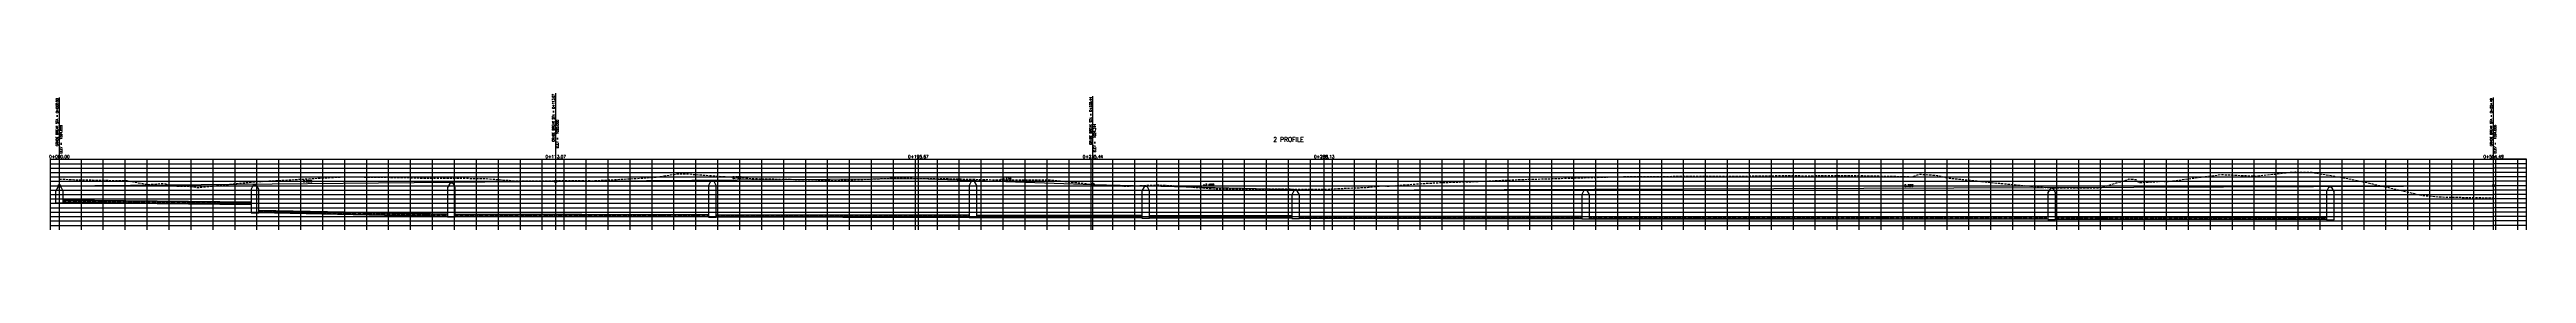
# Model space of a CAD drawing. Header units: metres. Extents: x 517023 to 519141, y 3924953 to 3927827.
# Drawn here: x 518249 to 518813, y 3925265 to 3925296 of the extents above; entities that cross this region are included whole.
import ezdxf

# ---------------------------------------------------------------- set-up
doc = ezdxf.new("R2010")
doc.units = ezdxf.units.M
doc.linetypes.add('CENTER2', pattern=[1.125, 0.75, -0.125, 0.125, -0.125])
doc.linetypes.add('DASHED', pattern=[0.75, 0.5, -0.25])
for name, color, linetype in [('C-ROAD-PROF', 1, 'DASHED'), ('C-ROAD-PROF-GRID-GEOM', 5, 'Continuous'), ('C-ROAD-PROF-GRID-MAJR', 8, 'Continuous'), ('C-ROAD-PROF-GRID-MINR', 8, 'Continuous'), ('C-ROAD-PROF-PROP', 150, 'Continuous'), ('C-ROAD-PROF-STAN-GEOM', 11, 'Continuous'), ('C-ROAD-PROF-TEXT', 11, 'Continuous'), ('C-ROAD-PROF-TITL', 11, 'Continuous'), ('C-ROAD-PROF-TTLB', 5, 'Continuous'), ('C-ROAD-STAN', 11, 'Continuous'), ('C-STRM-CNTR', 170, 'CENTER2'), ('C-STRM-PIPE', 170, 'Continuous'), ('C-STRM-PROF', 170, 'Continuous')]:
    doc.layers.add(name, color=color, linetype=linetype)
doc.styles.get("Standard").update_dxf_attribs({"font": 'simplex.shx'})

# ---------------------------------------------------------------- blocks, each defined once
blk = doc.blocks.new('AeccTickTriangle')
at = {"color": 0, "linetype": 'ByBlock', "lineweight": -2}
blk.add_lwpolyline([(3.05311331771918e-16, 0.6666666666666667), (-0.5773502691896256, -0.333333333333333), (0.5773502691896257, -0.3333333333333335)], close=True, dxfattribs=at)
at = {"color": 0, "linetype": 'ByBlock', "lineweight": -2, "const_width": 0.0625}
blk.add_lwpolyline([(-0.03125, 0, 1), (0.03125, 0, 1)], format="xyb", close=True, dxfattribs=at)
blk = doc.blocks.new('AeccTickCircle')
blk.add_circle((0, 0), 1)

msp = doc.modelspace()

# ---------------------------------------------------------------- linework, layer by layer
at = {"layer": 'C-ROAD-PROF', "color": 1, "linetype": 'DASHED', "lineweight": -3, "flags": 128}
msp.add_lwpolyline([(518251.0986318761, 3925276.855517745), (518254.1993466469, 3925276.725293723), (518255.2356005156, 3925276.6827903), (518255.4335888023, 3925276.680222045), (518256.3207707692, 3925276.683098055), (518266.4510660442, 3925276.491573351), (518270.2862210267, 3925275.792761287), (518271.3936032843, 3925275.616085996), (518274.8517739028, 3925275.879752503), (518276.9081669672, 3925275.296120526), (518280.1904648062, 3925275.204891581), (518280.4413073132, 3925275.216922198), (518282.6343048324, 3925274.933978218), (518292.873548343, 3925275.974731723), (518294.8801007308, 3925276.17428244), (518299.9392423172, 3925276.481556156), (518313.824576807, 3925277.249242967), (518316.3348352997, 3925277.375472444), (518325.3260573662, 3925277.255668251), (518330.8713967302, 3925277.17532159), (518333.1962961858, 3925277.088147294), (518347.5403863534, 3925276.998865503), (518355.4972857611, 3925276.424887716), (518356.6855296029, 3925276.419611655), (518356.9186287276, 3925276.454079935), (518364.1660558598, 3925276.488143584), (518370.0660838575, 3925276.507716536), (518371.9520280443, 3925276.5087573), (518371.9647931724, 3925276.50242729), (518372.0537311726, 3925276.477667473), (518372.477403859, 3925276.458632426), (518375.9661118553, 3925276.644891977), (518381.8661398531, 3925276.961115283), (518382.2382633003, 3925276.981134448), (518386.9146823941, 3925277.252766255), (518387.0253425995, 3925277.276985259), (518387.0700441318, 3925277.286046878), (518387.2694792798, 3925277.330400154), (518387.7661678509, 3925277.406644095), (518391.8504786625, 3925278.047105604), (518393.6661958486, 3925278.018557588), (518395.1621627089, 3925277.994354737), (518395.4796316079, 3925277.914849885), (518399.5662238464, 3925277.634455565), (518405.4662518442, 3925277.224877635), (518408.8385362392, 3925276.988087915), (518411.3662798419, 3925276.92919809), (518416.2868439194, 3925276.813018927), (518417.2663078397, 3925276.802110556), (518423.098035949, 3925276.734938236), (518423.1663358375, 3925276.731824678), (518427.6610684835, 3925276.524321723), (518429.0663638353, 3925276.582713949), (518434.966391833, 3925276.8240115), (518440.8664198308, 3925277.061417587), (518442.2761320362, 3925277.117204071), (518446.1445233549, 3925276.995661699), (518446.7664478286, 3925276.994168999), (518452.4431215808, 3925276.983016455), (518465.220281428, 3925276.668355479), (518477.1078453857, 3925276.640110655), (518486.5417181242, 3925275.653904307), (518487.732976218, 3925275.530751307), (518490.3047667839, 3925275.409399656), (518494.0678154436, 3925275.242887469), (518494.2084127319, 3925275.237081506), (518497.8308641033, 3925275.390282904), (518501.2648174274, 3925275.543447404), (518501.593912763, 3925275.526225171), (518504.3898712225, 3925275.393917094), (518504.406665205, 3925275.394546542), (518505.3569614227, 3925275.314498096), (518509.1200100824, 3925275.015894846), (518512.8830587421, 3925274.735790552), (518514.3281407165, 3925274.635372676), (518515.0476977816, 3925274.633848092), (518515.5080199079, 3925274.638815406), (518516.6461074018, 3925274.63690155), (518520.4091560615, 3925274.631998803), (518520.5892141441, 3925274.631832508), (518521.939510182, 3925274.644701928), (518524.1722047212, 3925274.632673247), (518527.9352533809, 3925274.613896611), (518531.6983020406, 3925274.596624428), (518535.4613507003, 3925274.580863689), (518536.0747969666, 3925274.578541831), (518539.0065236962, 3925274.542761215), (518539.22439936, 3925274.552149313), (518549.3031759644, 3925274.985780569), (518552.3818537113, 3925275.329282666), (518553.5689020137, 3925275.229690377), (518561.5210722303, 3925275.833911316), (518565.5668064845, 3925276.051575514), (518572.0991449395, 3925276.229694932), (518584.2020054057, 3925276.766018481), (518591.2575872845, 3925276.950692278), (518603.7690679235, 3925277.311411364), (518609.3339963356, 3925277.444353933), (518627.0531939786, 3925277.499222809), (518630.1719828158, 3925277.486489153), (518630.4041612818, 3925277.483314662), (518630.7152101119, 3925277.498010246), (518631.0613345572, 3925277.48876333), (518642.3770385526, 3925277.631106033), (518642.6023853574, 3925277.631505299), (518650.3946224994, 3925277.619273319), (518657.9563197985, 3925277.688168104), (518658.7004629054, 3925277.688416321), (518659.8481834798, 3925277.676123091), (518668.4562220896, 3925277.496585269), (518673.2186595994, 3925277.381825117), (518674.7618686798, 3925277.964062504), (518678.8272135958, 3925277.696331978), (518680.5851768783, 3925277.287350064), (518680.977877002, 3925277.124921755), (518681.0833299172, 3925277.114000882), (518693.0783946521, 3925275.887640568), (518703.4774398911, 3925274.953362504), (518704.2712587063, 3925274.902578833), (518704.963408331, 3925274.830311532), (518716.2082690372, 3925274.855701093), (518722.6126893216, 3925276.876957096), (518724.0783520131, 3925276.771044225), (518724.7404154097, 3925276.032695161), (518728.1821476119, 3925276.236811597), (518730.0179859216, 3925276.370197154), (518730.6620017296, 3925276.264142751), (518731.5325612288, 3925276.323858294), (518743.5054769836, 3925277.87870821), (518751.1083644239, 3925277.562284177), (518751.390247878, 3925277.50276439), (518752.3598287201, 3925277.646228014), (518753.1074392873, 3925277.714357799), (518755.3189487916, 3925277.951021087), (518756.1294806094, 3925277.992485156), (518758.1195158903, 3925278.243019183), (518759.8069884022, 3925278.44458798), (518760.5021956339, 3925278.463783953), (518764.3635354929, 3925278.390290135), (518764.9494286287, 3925278.210949329), (518768.5736472369, 3925277.669985408), (518774.0954159277, 3925276.63643712), (518774.9150841085, 3925276.429638418), (518775.9025285069, 3925276.256727684), (518789.2615452503, 3925273.160392017), (518793.6459115133, 3925272.787007662), (518801.8793343526, 3925272.642378842), (518805.5923002888, 3925272.581776706)], dxfattribs=at)
at = {"layer": 'C-ROAD-PROF-GRID-GEOM', "color": 5, "linetype": 'Continuous', "lineweight": -3}
for p, q in [((518251.0986318761, 3925265.34037895), (518251.0986318761, 3925281.34037895)), ((518364.1660558598, 3925265.34037895), (518364.1660558598, 3925281.34037895)), ((518446.7664478286, 3925265.34037895), (518446.7664478286, 3925281.34037895)), ((518486.5417181242, 3925265.34037895), (518486.5417181242, 3925281.34037895)), ((518539.2243993602, 3925265.34037895), (518539.2243993602, 3925281.34037895)), ((518805.592300289, 3925265.34037895), (518805.592300289, 3925281.34037895))]:
    msp.add_line(p, q, dxfattribs=at)
at = {"layer": 'C-ROAD-PROF-GRID-MAJR', "color": 8, "linetype": 'Continuous', "lineweight": -3}
for p, q in [((518249.0986318761, 3925281.34037895), (518805.592300289, 3925281.34037895)), ((518249.0986318761, 3925265.34037895), (518249.0986318761, 3925281.34037895)), ((518249.0986318761, 3925279.34037895), (518805.592300289, 3925279.34037895)), ((518251.0986318761, 3925265.34037895), (518251.0986318761, 3925281.34037895)), ((518271.0986318761, 3925265.34037895), (518271.0986318761, 3925281.34037895)), ((518291.0986318761, 3925265.34037895), (518291.0986318761, 3925281.34037895)), ((518311.0986318761, 3925265.34037895), (518311.0986318761, 3925281.34037895)), ((518331.0986318761, 3925265.34037895), (518331.0986318761, 3925281.34037895)), ((518351.0986318761, 3925265.34037895), (518351.0986318761, 3925281.34037895)), ((518371.0986318761, 3925265.34037895), (518371.0986318761, 3925281.34037895)), ((518391.0986318761, 3925265.34037895), (518391.0986318761, 3925281.34037895)), ((518411.0986318761, 3925265.34037895), (518411.0986318761, 3925281.34037895)), ((518431.0986318761, 3925265.34037895), (518431.0986318761, 3925281.34037895)), ((518451.0986318761, 3925265.34037895), (518451.0986318761, 3925281.34037895)), ((518471.0986318761, 3925265.34037895), (518471.0986318761, 3925281.34037895)), ((518491.0986318761, 3925265.34037895), (518491.0986318761, 3925281.34037895)), ((518511.0986318761, 3925265.34037895), (518511.0986318761, 3925281.34037895)), ((518531.0986318761, 3925265.34037895), (518531.0986318761, 3925281.34037895)), ((518551.0986318761, 3925265.34037895), (518551.0986318761, 3925281.34037895)), ((518571.0986318761, 3925265.34037895), (518571.0986318761, 3925281.34037895)), ((518591.0986318761, 3925265.34037895), (518591.0986318761, 3925281.34037895)), ((518611.0986318761, 3925265.34037895), (518611.0986318761, 3925281.34037895)), ((518631.0986318761, 3925265.34037895), (518631.0986318761, 3925281.34037895)), ((518651.0986318761, 3925265.34037895), (518651.0986318761, 3925281.34037895)), ((518671.0986318761, 3925265.34037895), (518671.0986318761, 3925281.34037895)), ((518691.0986318761, 3925265.34037895), (518691.0986318761, 3925281.34037895)), ((518711.0986318761, 3925265.34037895), (518711.0986318761, 3925281.34037895)), ((518731.0986318761, 3925265.34037895), (518731.0986318761, 3925281.34037895)), ((518751.0986318761, 3925265.34037895), (518751.0986318761, 3925281.34037895)), ((518771.0986318761, 3925265.34037895), (518771.0986318761, 3925281.34037895)), ((518791.0986318761, 3925265.34037895), (518791.0986318761, 3925281.34037895)), ((518813.0986318761, 3925281.34037895), (518805.592300289, 3925281.34037895)), ((518813.0986318761, 3925279.34037895), (518805.592300289, 3925279.34037895)), ((518811.0986318761, 3925265.34037895), (518811.0986318761, 3925281.34037895)), ((518813.0986318761, 3925265.34037895), (518813.0986318761, 3925281.34037895)), ((518249.0986318761, 3925277.34037895), (518805.592300289, 3925277.34037895)), ((518249.0986318761, 3925275.34037895), (518805.592300289, 3925275.34037895)), ((518249.0986318761, 3925273.34037895), (518805.592300289, 3925273.34037895)), ((518813.0986318761, 3925277.34037895), (518805.592300289, 3925277.34037895)), ((518813.0986318761, 3925275.34037895), (518805.592300289, 3925275.34037895)), ((518813.0986318761, 3925273.34037895), (518805.592300289, 3925273.34037895)), ((518249.0986318761, 3925271.34037895), (518805.592300289, 3925271.34037895)), ((518249.0986318761, 3925269.34037895), (518805.592300289, 3925269.34037895)), ((518249.0986318761, 3925267.34037895), (518805.592300289, 3925267.34037895)), ((518813.0986318761, 3925271.34037895), (518805.592300289, 3925271.34037895)), ((518813.0986318761, 3925269.34037895), (518805.592300289, 3925269.34037895)), ((518813.0986318761, 3925267.34037895), (518805.592300289, 3925267.34037895))]:
    msp.add_line(p, q, dxfattribs=at)
at = {"layer": 'C-ROAD-PROF-GRID-MINR', "color": 8, "linetype": 'Continuous', "lineweight": -3}
for p, q in [((518249.0986318761, 3925280.34037895), (518805.592300289, 3925280.34037895)), ((518256.0986318761, 3925265.34037895), (518256.0986318761, 3925281.34037895)), ((518261.0986318761, 3925265.34037895), (518261.0986318761, 3925281.34037895)), ((518266.0986318761, 3925265.34037895), (518266.0986318761, 3925281.34037895)), ((518276.0986318761, 3925265.34037895), (518276.0986318761, 3925281.34037895)), ((518281.0986318761, 3925265.34037895), (518281.0986318761, 3925281.34037895)), ((518286.0986318761, 3925265.34037895), (518286.0986318761, 3925281.34037895)), ((518296.0986318761, 3925265.34037895), (518296.0986318761, 3925281.34037895)), ((518301.0986318761, 3925265.34037895), (518301.0986318761, 3925281.34037895)), ((518306.0986318761, 3925265.34037895), (518306.0986318761, 3925281.34037895)), ((518316.0986318761, 3925265.34037895), (518316.0986318761, 3925281.34037895)), ((518321.0986318761, 3925265.34037895), (518321.0986318761, 3925281.34037895)), ((518326.0986318761, 3925265.34037895), (518326.0986318761, 3925281.34037895)), ((518336.0986318761, 3925265.34037895), (518336.0986318761, 3925281.34037895)), ((518341.0986318761, 3925265.34037895), (518341.0986318761, 3925281.34037895)), ((518346.0986318761, 3925265.34037895), (518346.0986318761, 3925281.34037895)), ((518356.0986318761, 3925265.34037895), (518356.0986318761, 3925281.34037895)), ((518361.0986318761, 3925265.34037895), (518361.0986318761, 3925281.34037895)), ((518366.0986318761, 3925265.34037895), (518366.0986318761, 3925281.34037895)), ((518376.0986318761, 3925265.34037895), (518376.0986318761, 3925281.34037895)), ((518381.0986318761, 3925265.34037895), (518381.0986318761, 3925281.34037895)), ((518386.0986318761, 3925265.34037895), (518386.0986318761, 3925281.34037895)), ((518396.0986318761, 3925265.34037895), (518396.0986318761, 3925281.34037895)), ((518401.0986318761, 3925265.34037895), (518401.0986318761, 3925281.34037895)), ((518406.0986318761, 3925265.34037895), (518406.0986318761, 3925281.34037895)), ((518416.0986318761, 3925265.34037895), (518416.0986318761, 3925281.34037895)), ((518421.0986318761, 3925265.34037895), (518421.0986318761, 3925281.34037895)), ((518426.0986318761, 3925265.34037895), (518426.0986318761, 3925281.34037895)), ((518436.0986318761, 3925265.34037895), (518436.0986318761, 3925281.34037895)), ((518441.0986318761, 3925265.34037895), (518441.0986318761, 3925281.34037895)), ((518446.0986318761, 3925265.34037895), (518446.0986318761, 3925281.34037895)), ((518456.0986318761, 3925265.34037895), (518456.0986318761, 3925281.34037895)), ((518461.0986318761, 3925265.34037895), (518461.0986318761, 3925281.34037895)), ((518466.0986318761, 3925265.34037895), (518466.0986318761, 3925281.34037895)), ((518476.0986318761, 3925265.34037895), (518476.0986318761, 3925281.34037895)), ((518481.0986318761, 3925265.34037895), (518481.0986318761, 3925281.34037895)), ((518486.0986318761, 3925265.34037895), (518486.0986318761, 3925281.34037895)), ((518496.0986318761, 3925265.34037895), (518496.0986318761, 3925281.34037895)), ((518501.0986318761, 3925265.34037895), (518501.0986318761, 3925281.34037895)), ((518506.0986318761, 3925265.34037895), (518506.0986318761, 3925281.34037895)), ((518516.0986318761, 3925265.34037895), (518516.0986318761, 3925281.34037895)), ((518521.0986318761, 3925265.34037895), (518521.0986318761, 3925281.34037895)), ((518526.0986318761, 3925265.34037895), (518526.0986318761, 3925281.34037895)), ((518536.0986318761, 3925265.34037895), (518536.0986318761, 3925281.34037895)), ((518541.0986318761, 3925265.34037895), (518541.0986318761, 3925281.34037895)), ((518546.0986318761, 3925265.34037895), (518546.0986318761, 3925281.34037895)), ((518556.0986318761, 3925265.34037895), (518556.0986318761, 3925281.34037895)), ((518561.0986318761, 3925265.34037895), (518561.0986318761, 3925281.34037895)), ((518566.0986318761, 3925265.34037895), (518566.0986318761, 3925281.34037895)), ((518576.0986318761, 3925265.34037895), (518576.0986318761, 3925281.34037895)), ((518581.0986318761, 3925265.34037895), (518581.0986318761, 3925281.34037895)), ((518586.0986318761, 3925265.34037895), (518586.0986318761, 3925281.34037895)), ((518596.0986318761, 3925265.34037895), (518596.0986318761, 3925281.34037895)), ((518601.0986318761, 3925265.34037895), (518601.0986318761, 3925281.34037895)), ((518606.0986318761, 3925265.34037895), (518606.0986318761, 3925281.34037895)), ((518616.0986318761, 3925265.34037895), (518616.0986318761, 3925281.34037895)), ((518621.0986318761, 3925265.34037895), (518621.0986318761, 3925281.34037895)), ((518626.0986318761, 3925265.34037895), (518626.0986318761, 3925281.34037895)), ((518636.0986318761, 3925265.34037895), (518636.0986318761, 3925281.34037895)), ((518641.0986318761, 3925265.34037895), (518641.0986318761, 3925281.34037895)), ((518646.0986318761, 3925265.34037895), (518646.0986318761, 3925281.34037895)), ((518656.0986318761, 3925265.34037895), (518656.0986318761, 3925281.34037895)), ((518661.0986318761, 3925265.34037895), (518661.0986318761, 3925281.34037895)), ((518666.0986318761, 3925265.34037895), (518666.0986318761, 3925281.34037895)), ((518676.0986318761, 3925265.34037895), (518676.0986318761, 3925281.34037895)), ((518681.0986318761, 3925265.34037895), (518681.0986318761, 3925281.34037895)), ((518686.0986318761, 3925265.34037895), (518686.0986318761, 3925281.34037895)), ((518696.0986318761, 3925265.34037895), (518696.0986318761, 3925281.34037895)), ((518701.0986318761, 3925265.34037895), (518701.0986318761, 3925281.34037895)), ((518706.0986318761, 3925265.34037895), (518706.0986318761, 3925281.34037895)), ((518716.0986318761, 3925265.34037895), (518716.0986318761, 3925281.34037895)), ((518721.0986318761, 3925265.34037895), (518721.0986318761, 3925281.34037895)), ((518726.0986318761, 3925265.34037895), (518726.0986318761, 3925281.34037895)), ((518736.0986318761, 3925265.34037895), (518736.0986318761, 3925281.34037895)), ((518741.0986318761, 3925265.34037895), (518741.0986318761, 3925281.34037895)), ((518746.0986318761, 3925265.34037895), (518746.0986318761, 3925281.34037895)), ((518756.0986318761, 3925265.34037895), (518756.0986318761, 3925281.34037895)), ((518761.0986318761, 3925265.34037895), (518761.0986318761, 3925281.34037895)), ((518766.0986318761, 3925265.34037895), (518766.0986318761, 3925281.34037895)), ((518776.0986318761, 3925265.34037895), (518776.0986318761, 3925281.34037895)), ((518781.0986318761, 3925265.34037895), (518781.0986318761, 3925281.34037895)), ((518786.0986318761, 3925265.34037895), (518786.0986318761, 3925281.34037895)), ((518796.0986318761, 3925265.34037895), (518796.0986318761, 3925281.34037895)), ((518801.0986318761, 3925265.34037895), (518801.0986318761, 3925281.34037895)), ((518813.0986318761, 3925280.34037895), (518805.592300289, 3925280.34037895)), ((518806.0986318761, 3925265.34037895), (518806.0986318761, 3925281.34037895)), ((518249.0986318761, 3925278.34037895), (518805.592300289, 3925278.34037895)), ((518249.0986318761, 3925276.34037895), (518805.592300289, 3925276.34037895)), ((518249.0986318761, 3925274.34037895), (518805.592300289, 3925274.34037895)), ((518813.0986318761, 3925278.34037895), (518805.592300289, 3925278.34037895)), ((518813.0986318761, 3925276.34037895), (518805.592300289, 3925276.34037895)), ((518813.0986318761, 3925274.34037895), (518805.592300289, 3925274.34037895)), ((518249.0986318761, 3925272.34037895), (518805.592300289, 3925272.34037895)), ((518249.0986318761, 3925270.34037895), (518805.592300289, 3925270.34037895)), ((518249.0986318761, 3925268.34037895), (518805.592300289, 3925268.34037895)), ((518813.0986318761, 3925272.34037895), (518805.592300289, 3925272.34037895)), ((518813.0986318761, 3925270.34037895), (518805.592300289, 3925270.34037895)), ((518813.0986318761, 3925268.34037895), (518805.592300289, 3925268.34037895)), ((518249.0986318761, 3925266.34037895), (518805.592300289, 3925266.34037895)), ((518813.0986318761, 3925266.34037895), (518805.592300289, 3925266.34037895))]:
    msp.add_line(p, q, dxfattribs=at)
at = {"layer": 'C-ROAD-PROF-PROP', "color": 150, "linetype": 'Continuous', "lineweight": -3, "ltscale": 2, "flags": 128}
msp.add_lwpolyline([(518251.0986318761, 3925275.34037895), (518364.1660558598, 3925276.34037895), (518446.7664478286, 3925276.994168999), (518486.5417181242, 3925275.653904307), (518539.2243993602, 3925274.34037895), (518805.5923002888, 3925275.34037895)], dxfattribs=at)
at = {"layer": 'C-ROAD-PROF-STAN-GEOM', "color": 11, "linetype": 'Continuous', "lineweight": -3}
for p, q in [((518364.1660558598, 3925276.34037895), (518364.1660558598, 3925296.34037895)), ((518486.5417181242, 3925275.653904307), (518486.5417181242, 3925295.653904307)), ((518251.0986318761, 3925275.34037895), (518251.0986318761, 3925295.34037895)), ((518805.5923002888, 3925275.34037895), (518805.5923002888, 3925295.34037895))]:
    msp.add_line(p, q, dxfattribs=at)
at = {"layer": 'C-ROAD-PROF-TEXT', "color": 11, "linetype": 'Continuous', "lineweight": -3}
for p, q in [((518251.0986318761, 3925281.09037895), (518251.0986318761, 3925281.59037895)), ((518364.1660558598, 3925281.09037895), (518364.1660558598, 3925281.59037895)), ((518446.7664478286, 3925281.09037895), (518446.7664478286, 3925281.59037895)), ((518486.5417181242, 3925281.09037895), (518486.5417181242, 3925281.59037895)), ((518539.2243993602, 3925281.09037895), (518539.2243993602, 3925281.59037895)), ((518805.592300289, 3925281.09037895), (518805.592300289, 3925281.59037895))]:
    msp.add_line(p, q, dxfattribs=at)
at = {"layer": 'C-ROAD-PROF-TTLB', "color": 5, "linetype": 'Continuous', "lineweight": -3}
for p, q in [((518249.0986318761, 3925265.34037895), (518249.0986318761, 3925281.34037895)), ((518249.0986318761, 3925281.34037895), (518813.0986318761, 3925281.34037895)), ((518813.0986318761, 3925265.34037895), (518813.0986318761, 3925281.34037895))]:
    msp.add_line(p, q, dxfattribs=at)
at = {"layer": 'C-STRM-CNTR', "color": 6, "linetype": 'CENTER2', "lineweight": -3}
for p, q in [((518251.9736318761, 3925271.831517986), (518294.7670825643, 3925271.403583476)), ((518296.5170825643, 3925269.522782452), (518339.5203045556, 3925268.657975449)), ((518341.2703045556, 3925268.638907123), (518398.9702302284, 3925268.541850777)), ((518400.7202302284, 3925268.538904704), (518458.322598121, 3925268.441853197)), ((518460.072598121, 3925268.43815697), (518497.7018826283, 3925268.342600931)), ((518499.4518826283, 3925268.337815082), (518531.8299943501, 3925268.242942819)), ((518533.5799943501, 3925268.239054042), (518597.8723019846, 3925268.141703859)), ((518599.6223019846, 3925268.139555139), (518704.0858889334, 3925268.041202762)), ((518705.8358889334, 3925268.038999815), (518767.5314039134, 3925267.941758086))]:
    msp.add_line(p, q, dxfattribs=at)
at = {"layer": 'C-STRM-PIPE', "color": 140, "linetype": 'Continuous', "lineweight": -3}
for p, q in [((518251.9736318761, 3925272.131517986), (518294.7670825643, 3925271.703583476)), ((518251.9736318761, 3925271.531517987), (518294.7670825643, 3925271.103583477)), ((518296.5170825643, 3925269.822782452), (518339.5203045556, 3925268.957975449)), ((518296.5170825643, 3925269.222782452), (518339.5203045556, 3925268.357975449)), ((518341.2703045556, 3925268.938907123), (518398.9702302284, 3925268.841850777)), ((518341.2703045556, 3925268.338907124), (518398.9702302284, 3925268.241850778)), ((518400.7202302284, 3925268.838904704), (518458.322598121, 3925268.741853197)), ((518400.7202302284, 3925268.238904704), (518458.322598121, 3925268.141853197)), ((518460.072598121, 3925268.73815697), (518497.7018826283, 3925268.642600931)), ((518460.072598121, 3925268.13815697), (518497.7018826283, 3925268.042600931)), ((518499.4518826283, 3925268.637815082), (518531.8299943501, 3925268.542942819)), ((518499.4518826283, 3925268.037815082), (518531.8299943501, 3925267.942942819)), ((518533.5799943501, 3925268.539054042), (518597.8723019846, 3925268.441703858)), ((518533.5799943501, 3925267.939054042), (518597.8723019846, 3925267.841703859)), ((518599.6223019846, 3925268.439555138), (518704.0858889334, 3925268.341202762)), ((518599.6223019846, 3925267.839555139), (518704.0858889334, 3925267.741202762)), ((518705.8358889334, 3925268.338999814), (518767.5314039134, 3925268.241758086)), ((518705.8358889334, 3925267.738999815), (518767.5314039134, 3925267.641758087))]:
    msp.add_line(p, q, dxfattribs=at)
at = {"layer": 'C-STRM-PIPE', "color": 150, "linetype": 'Continuous', "lineweight": -3}
for p, q in [((518251.9736318761, 3925272.031517987), (518294.7670825643, 3925271.603583477)), ((518251.9736318761, 3925271.631517986), (518294.7670825643, 3925271.203583476)), ((518296.5170825643, 3925269.722782452), (518339.5203045556, 3925268.857975449)), ((518296.5170825643, 3925269.322782452), (518339.5203045556, 3925268.457975449)), ((518341.2703045556, 3925268.838907124), (518398.9702302284, 3925268.741850778)), ((518341.2703045556, 3925268.438907123), (518398.9702302284, 3925268.341850777)), ((518400.7202302284, 3925268.738904704), (518458.322598121, 3925268.641853197)), ((518400.7202302284, 3925268.338904704), (518458.322598121, 3925268.241853197)), ((518460.072598121, 3925268.63815697), (518497.7018826283, 3925268.542600931)), ((518460.072598121, 3925268.23815697), (518497.7018826283, 3925268.142600931)), ((518499.4518826283, 3925268.537815082), (518531.8299943501, 3925268.442942819)), ((518499.4518826283, 3925268.137815082), (518531.8299943501, 3925268.042942819)), ((518533.5799943501, 3925268.439054042), (518597.8723019846, 3925268.341703859)), ((518533.5799943501, 3925268.039054042), (518597.8723019846, 3925267.941703858)), ((518599.6223019846, 3925268.339555139), (518704.0858889334, 3925268.241202762)), ((518599.6223019846, 3925267.939555138), (518704.0858889334, 3925267.841202762)), ((518705.8358889334, 3925268.238999815), (518767.5314039134, 3925268.141758087)), ((518705.8358889334, 3925267.838999814), (518767.5314039134, 3925267.741758086))]:
    msp.add_line(p, q, dxfattribs=at)
at = {"layer": 'C-STRM-PROF', "color": 6, "linetype": 'Continuous', "lineweight": -3}
for p, q in [((518250.7086318761, 3925275.040267986), (518250.2236318761, 3925274.140267986)), ((518250.2236318761, 3925274.140267986), (518250.2236318761, 3925271.490267986)), ((518250.8336318761, 3925275.040267986), (518250.7086318761, 3925275.040267986)), ((518251.3636318761, 3925275.140267986), (518250.8336318761, 3925275.140267986)), ((518250.8336318761, 3925275.140267986), (518250.8336318761, 3925275.040267986)), ((518251.3636318761, 3925275.040267986), (518251.3636318761, 3925275.140267986)), ((518251.4886318761, 3925275.040267986), (518251.3636318761, 3925275.040267986)), ((518251.9736318761, 3925274.140267986), (518251.4886318761, 3925275.040267986)), ((518251.9736318761, 3925271.490267986), (518251.9736318761, 3925274.140267986)), ((518295.2520825643, 3925275.434333717), (518294.7670825643, 3925274.534333718)), ((518294.7670825643, 3925274.534333718), (518294.7670825643, 3925269.190383717)), ((518295.3770825643, 3925275.434333717), (518295.2520825643, 3925275.434333717)), ((518295.9070825643, 3925275.534333718), (518295.3770825643, 3925275.534333718)), ((518295.3770825643, 3925275.534333718), (518295.3770825643, 3925275.434333717)), ((518295.9070825643, 3925275.434333717), (518295.9070825643, 3925275.534333718)), ((518296.0320825643, 3925275.434333717), (518295.9070825643, 3925275.434333717)), ((518296.5170825643, 3925274.534333718), (518296.0320825643, 3925275.434333717)), ((518296.5170825643, 3925269.190383717), (518296.5170825643, 3925274.534333718)), ((518340.0053045556, 3925275.830143761), (518339.5203045556, 3925274.930143761)), ((518339.5203045556, 3925274.930143761), (518339.5203045556, 3925268.290383761)), ((518340.1303045556, 3925275.830143761), (518340.0053045556, 3925275.830143761)), ((518340.6603045556, 3925275.930143761), (518340.1303045556, 3925275.930143761)), ((518340.1303045556, 3925275.930143761), (518340.1303045556, 3925275.830143761)), ((518340.6603045556, 3925275.830143761), (518340.6603045556, 3925275.930143761)), ((518340.7853045556, 3925275.830143761), (518340.6603045556, 3925275.830143761)), ((518341.2703045556, 3925274.930143761), (518340.7853045556, 3925275.830143761)), ((518341.2703045556, 3925268.290383761), (518341.2703045556, 3925274.930143761)), ((518399.4552302284, 3925276.322782237), (518398.9702302284, 3925275.422782237)), ((518398.9702302284, 3925275.422782237), (518398.9702302284, 3925268.190382237)), ((518399.5802302284, 3925276.322782237), (518399.4552302284, 3925276.322782237)), ((518400.1102302284, 3925276.422782237), (518399.5802302284, 3925276.422782237)), ((518399.5802302284, 3925276.422782237), (518399.5802302284, 3925276.322782237)), ((518400.1102302284, 3925276.322782237), (518400.1102302284, 3925276.422782237)), ((518400.2352302284, 3925276.322782237), (518400.1102302284, 3925276.322782237)), ((518400.7202302284, 3925275.422782237), (518400.2352302284, 3925276.322782237)), ((518400.7202302284, 3925268.190382237), (518400.7202302284, 3925275.422782237)), ((518458.8075981209, 3925276.275289838), (518458.322598121, 3925275.375289838)), ((518458.322598121, 3925275.375289838), (518458.322598121, 3925268.090379838)), ((518458.9325981209, 3925276.275289838), (518458.8075981209, 3925276.275289838)), ((518459.462598121, 3925276.375289838), (518458.9325981209, 3925276.375289838)), ((518458.9325981209, 3925276.375289838), (518458.9325981209, 3925276.275289838)), ((518459.462598121, 3925276.275289838), (518459.462598121, 3925276.375289838)), ((518459.587598121, 3925276.275289838), (518459.462598121, 3925276.275289838)), ((518460.072598121, 3925275.375289838), (518459.587598121, 3925276.275289838)), ((518460.072598121, 3925268.090379838), (518460.072598121, 3925275.375289838)), ((518498.1868826283, 3925275.053778175), (518497.7018826283, 3925274.153778175)), ((518497.7018826283, 3925274.153778175), (518497.7018826283, 3925267.990378175)), ((518498.3118826283, 3925275.053778175), (518498.1868826283, 3925275.053778175)), ((518498.8418826283, 3925275.153778175), (518498.3118826283, 3925275.153778175)), ((518498.3118826283, 3925275.153778175), (518498.3118826283, 3925275.053778175)), ((518498.8418826283, 3925275.053778175), (518498.8418826283, 3925275.153778175)), ((518498.9668826283, 3925275.053778175), (518498.8418826283, 3925275.053778175)), ((518499.4518826283, 3925274.153778175), (518498.9668826283, 3925275.053778175)), ((518499.4518826283, 3925267.990378175), (518499.4518826283, 3925274.153778175)), ((518532.3149943501, 3925274.202919688), (518531.8299943501, 3925273.302919688)), ((518531.8299943501, 3925273.302919688), (518531.8299943501, 3925267.890379688)), ((518532.4399943501, 3925274.202919688), (518532.3149943501, 3925274.202919688)), ((518532.9699943501, 3925274.302919688), (518532.4399943501, 3925274.302919688)), ((518532.4399943501, 3925274.302919688), (518532.4399943501, 3925274.202919688)), ((518532.9699943501, 3925274.202919688), (518532.9699943501, 3925274.302919688)), ((518533.0949943501, 3925274.202919688), (518532.9699943501, 3925274.202919688)), ((518533.5799943501, 3925273.302919688), (518533.0949943501, 3925274.202919688)), ((518533.5799943501, 3925267.890379688), (518533.5799943501, 3925273.302919688)), ((518598.3573019846, 3925274.263840195), (518597.8723019846, 3925273.363840195)), ((518597.8723019846, 3925273.363840195), (518597.8723019846, 3925267.790380195)), ((518598.4823019846, 3925274.263840195), (518598.3573019846, 3925274.263840195)), ((518599.0123019846, 3925274.363840195), (518598.4823019846, 3925274.363840195)), ((518598.4823019846, 3925274.363840195), (518598.4823019846, 3925274.263840195)), ((518599.0123019846, 3925274.263840195), (518599.0123019846, 3925274.363840195)), ((518599.1373019846, 3925274.263840195), (518599.0123019846, 3925274.263840195)), ((518599.6223019846, 3925273.363840195), (518599.1373019846, 3925274.263840195)), ((518599.6223019846, 3925267.790380195), (518599.6223019846, 3925273.363840195)), ((518704.5708889334, 3925274.662587891), (518704.0858889334, 3925273.762587891)), ((518704.0858889334, 3925273.762587891), (518704.0858889334, 3925267.690377892)), ((518704.6958889334, 3925274.662587891), (518704.5708889334, 3925274.662587891)), ((518705.2258889334, 3925274.762587891), (518704.6958889334, 3925274.762587891)), ((518704.6958889334, 3925274.762587891), (518704.6958889334, 3925274.662587891)), ((518705.2258889334, 3925274.662587891), (518705.2258889334, 3925274.762587891)), ((518705.3508889334, 3925274.662587891), (518705.2258889334, 3925274.662587891)), ((518705.8358889334, 3925273.762587891), (518705.3508889334, 3925274.662587891)), ((518705.8358889334, 3925267.690377892), (518705.8358889334, 3925273.762587891)), ((518768.0164039134, 3925274.900775431), (518767.5314039134, 3925274.000775431)), ((518767.5314039134, 3925274.000775431), (518767.5314039134, 3925267.590375431)), ((518768.1414039134, 3925274.900775431), (518768.0164039134, 3925274.900775431)), ((518768.6714039134, 3925275.000775431), (518768.1414039134, 3925275.000775431)), ((518768.1414039134, 3925275.000775431), (518768.1414039134, 3925274.900775431)), ((518768.6714039134, 3925274.900775431), (518768.6714039134, 3925275.000775431)), ((518768.7964039134, 3925274.900775431), (518768.6714039134, 3925274.900775431)), ((518769.2814039134, 3925274.000775431), (518768.7964039134, 3925274.900775431)), ((518769.2814039134, 3925267.590375431), (518769.2814039134, 3925274.000775431)), ((518250.2236318761, 3925271.490267986), (518251.9736318761, 3925271.490267986)), ((518294.7670825643, 3925269.190383717), (518296.5170825643, 3925269.190383717)), ((518339.5203045556, 3925268.290383761), (518341.2703045556, 3925268.290383761)), ((518398.9702302284, 3925268.190382237), (518400.7202302284, 3925268.190382237)), ((518458.322598121, 3925268.090379838), (518460.072598121, 3925268.090379838)), ((518497.7018826283, 3925267.990378175), (518499.4518826283, 3925267.990378175)), ((518531.8299943501, 3925267.890379688), (518533.5799943501, 3925267.890379688)), ((518597.8723019846, 3925267.790380195), (518599.6223019846, 3925267.790380195)), ((518704.0858889334, 3925267.690377892), (518705.8358889334, 3925267.690377892)), ((518767.5314039134, 3925267.590375431), (518769.2814039134, 3925267.590375431))]:
    msp.add_line(p, q, dxfattribs=at)

# ---------------------------------------------------------------- block references
at = {"layer": 'C-ROAD-PROF-STAN-GEOM', "color": 11, "linetype": 'Continuous', "lineweight": -3, "xscale": 0.2500000000000001, "yscale": 0.2500000000000001, "zscale": 0.2500000000000001}
for p in [(518251.0986318761, 3925275.34037895), (518364.1660558598, 3925276.34037895), (518486.5417181242, 3925275.653904307), (518805.5923002888, 3925275.34037895)]:
    msp.add_blockref('AeccTickCircle', p, dxfattribs=at)
at = {"layer": 'C-ROAD-STAN', "color": 11, "linetype": 'Continuous', "lineweight": -3, "xscale": 0.02999999999999999, "yscale": 0.02999999999999999, "zscale": 0.02999999999999999}
for p in [(518364.1660558598, 3925276.34037895), (518446.7664478286, 3925276.994168999), (518486.5417181242, 3925275.653904307), (518539.2243993602, 3925274.34037895)]:
    msp.add_blockref('AeccTickTriangle', p, dxfattribs=at)

# ---------------------------------------------------------------- texts
at = {"layer": 'C-ROAD-PROF-STAN-GEOM', "color": 11, "linetype": 'Continuous', "lineweight": -3, "char_height": 0.508, "rotation": 90}
for s, insert, attachment_point in [('GRADE BREAK STA = 0+113.07', (518363.8890558598, 3925296.21337895), 9), ('GRADE BREAK STA = 0+235.44', (518486.2647181242, 3925295.526904307), 9), ('GRADE BREAK STA = 0+000.00', (518250.8216318761, 3925295.21337895), 9), ('ELEV =  1025.000', (518364.2930558597, 3925283.827855141), 1), ('GRADE BREAK STA = 0+554.49', (518805.3153002888, 3925295.21337895), 9), ('ELEV =  1024.000', (518251.2256318761, 3925282.634331332), 1), ('ELEV =  1024.314', (518486.6687181242, 3925282.923666212), 1), ('ELEV =  1024.000', (518805.7193002888, 3925282.658521808), 1)]:
    msp.add_mtext(s, dxfattribs=dict(at, insert=insert, attachment_point=attachment_point))
at = {"layer": 'C-ROAD-PROF-TEXT', "color": 11, "linetype": 'Continuous', "lineweight": -3, "char_height": 0.7000000000000001, "attachment_point": 8}
for s, insert in [('0+000.00', (518251.0986318761, 3925281.59037895)), ('0+113.07', (518364.1660558598, 3925281.59037895)), ('0+195.67', (518446.7664478286, 3925281.59037895)), ('0+235.44', (518486.5417181242, 3925281.59037895)), ('0+288.13', (518539.2243993602, 3925281.59037895)), ('0+554.49', (518805.592300289, 3925281.59037895))]:
    msp.add_mtext(s, dxfattribs=dict(at, insert=insert))
at = {"layer": 'C-ROAD-PROF-TEXT', "color": 11, "linetype": 'Continuous', "lineweight": -3, "char_height": 0.508, "attachment_point": 8}
for s, insert, rotation in [('0.88%', (518307.629894098, 3925276.117368117), 0.5067267268313811), ('0.79%', (518405.4640594312, 3925276.944265298), 0.45349213643446157), ('-3.37%', (518466.6634114544, 3925276.600879531), 358.07009566331436), ('-2.49%', (518512.8899629748, 3925275.274055571), 358.57175321362257), ('0.38%', (518672.4073099167, 3925275.117376998), 0.21509915473606483)]:
    msp.add_mtext(s, dxfattribs=dict(at, insert=insert, rotation=rotation))
at = {"layer": 'C-ROAD-PROF-TITL', "color": 11, "linetype": 'Continuous', "lineweight": -3, "insert": (518531.0986318761, 3925285.34037895), "char_height": 1, "attachment_point": 8}
msp.add_mtext('2 PROFILE', dxfattribs=at)

doc.saveas('drawing.dxf')
